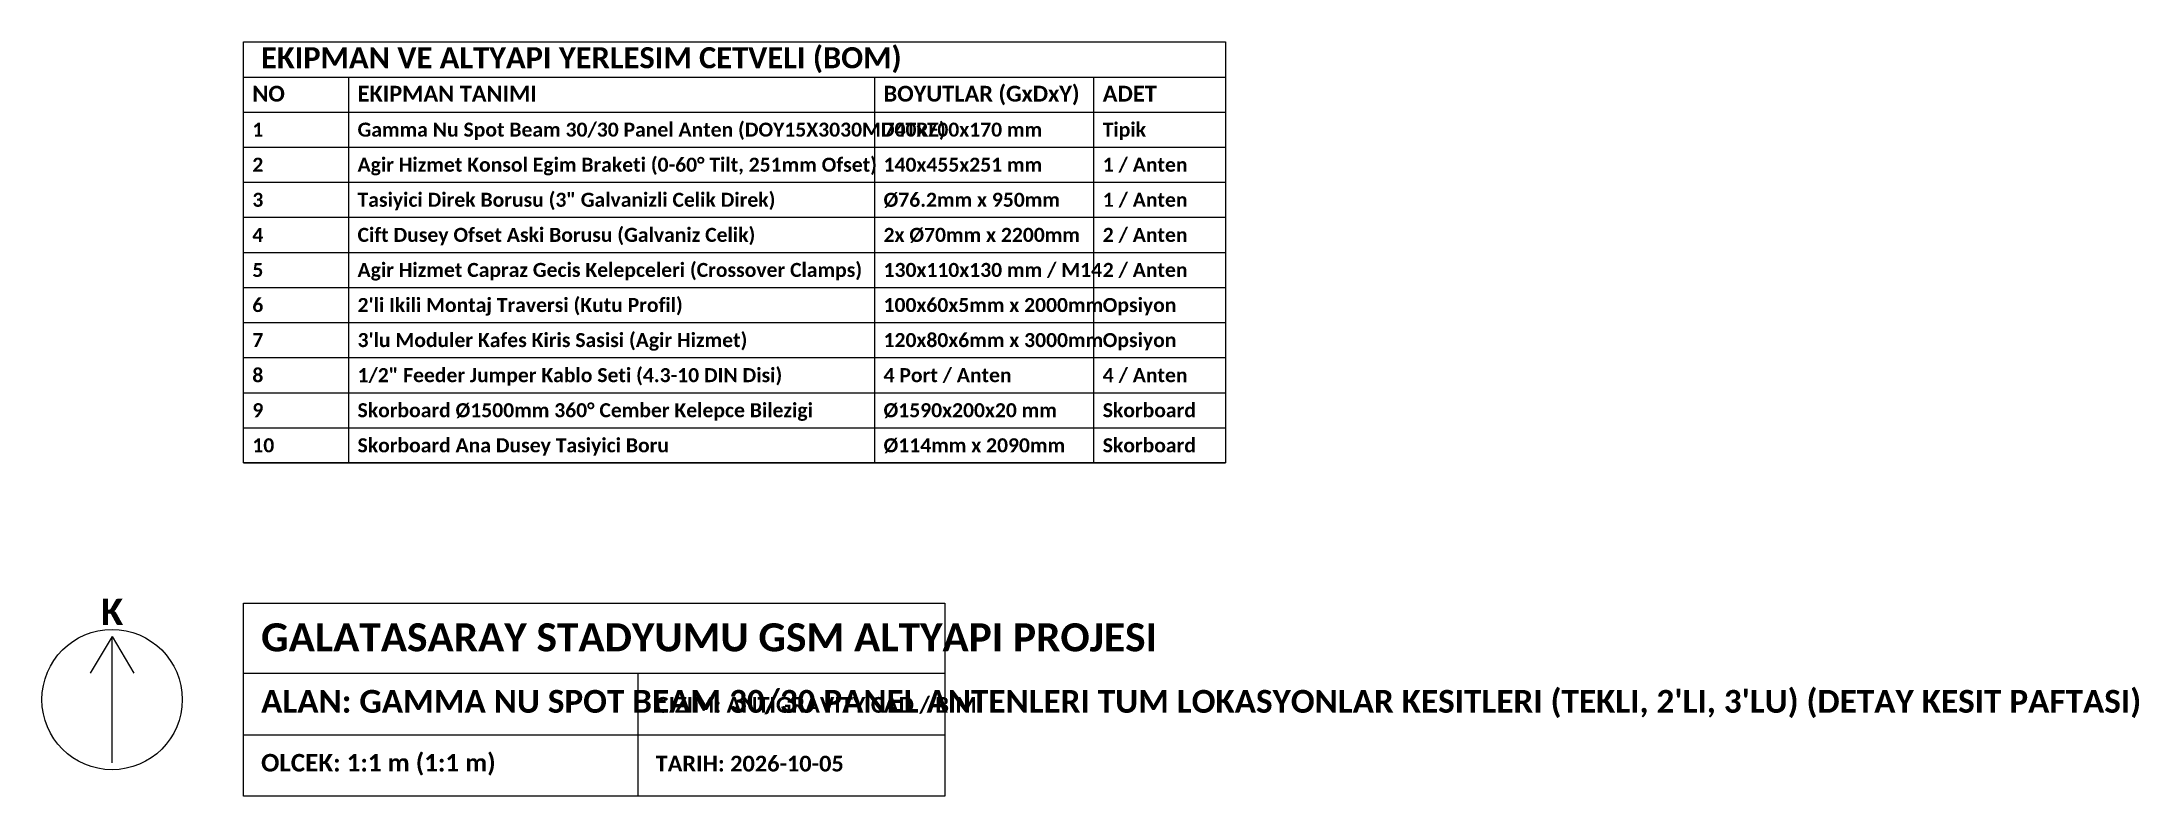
# Model space of a CAD drawing. Header units: metres. Extents: x -21.5 to 35.1, y -2.6 to 19.8.
# Drawn here: x 11.2 to 35.12, y -2.4 to 6.2 of the extents above; entities that cross this region are included whole.
import ezdxf
from ezdxf.enums import TextEntityAlignment as Align

# ---------------------------------------------------------------- set-up
doc = ezdxf.new("R2010")
doc.units = ezdxf.units.M
doc.layers.add('METIN_BILGI', color=7, linetype='CONTINUOUS')
doc.styles.get("Standard").update_dxf_attribs({"font": 'calibrib.ttf'})

msp = doc.modelspace()

# ---------------------------------------------------------------- texts
at = {"layer": 'METIN_BILGI'}
for s, height, p in [('EKIPMAN VE ALTYAPI YERLESIM CETVELI (BOM)', 0.24, (13.7, 5.9)), ('NO', 0.18, (13.6, 5.52)), ('EKIPMAN TANIMI', 0.18, (14.8, 5.52)), ('BOYUTLAR (GxDxY)', 0.18, (20.8, 5.52)), ('ADET', 0.18, (23.3, 5.52)), ('1', 0.16, (13.6, 5.12)), ('Gamma Nu Spot Beam 30/30 Panel Anten (DOY15X3030MD4TRE)', 0.16, (14.8, 5.12)), ('700x700x170 mm', 0.16, (20.8, 5.12)), ('Tipik', 0.16, (23.3, 5.12)), ('2', 0.16, (13.6, 4.72)), ('Agir Hizmet Konsol Egim Braketi (0-60° Tilt, 251mm Ofset)', 0.16, (14.8, 4.72)), ('140x455x251 mm', 0.16, (20.8, 4.72)), ('1 / Anten', 0.16, (23.3, 4.72)), ('3', 0.16, (13.6, 4.32)), ('Tasiyici Direk Borusu (3" Galvanizli Celik Direk)', 0.16, (14.8, 4.32)), ('Ø76.2mm x 950mm', 0.16, (20.8, 4.32)), ('1 / Anten', 0.16, (23.3, 4.32)), ('4', 0.16, (13.6, 3.92)), ('Cift Dusey Ofset Aski Borusu (Galvaniz Celik)', 0.16, (14.8, 3.92)), ('2x Ø70mm x 2200mm', 0.16, (20.8, 3.92)), ('2 / Anten', 0.16, (23.3, 3.92)), ('5', 0.16, (13.6, 3.52)), ('Agir Hizmet Capraz Gecis Kelepceleri (Crossover Clamps)', 0.16, (14.8, 3.52)), ('130x110x130 mm / M14', 0.16, (20.8, 3.52)), ('2 / Anten', 0.16, (23.3, 3.52)), ('6', 0.16, (13.6, 3.12)), ("2'li Ikili Montaj Traversi (Kutu Profil)", 0.16, (14.8, 3.12)), ('100x60x5mm x 2000mm', 0.16, (20.8, 3.12)), ('Opsiyon', 0.16, (23.3, 3.12)), ('7', 0.16, (13.6, 2.72)), ("3'lu Moduler Kafes Kiris Sasisi (Agir Hizmet)", 0.16, (14.8, 2.72)), ('120x80x6mm x 3000mm', 0.16, (20.8, 2.72)), ('Opsiyon', 0.16, (23.3, 2.72)), ('8', 0.16, (13.6, 2.32)), ('1/2" Feeder Jumper Kablo Seti (4.3-10 DIN Disi)', 0.16, (14.8, 2.32)), ('4 Port / Anten', 0.16, (20.8, 2.32)), ('4 / Anten', 0.16, (23.3, 2.32)), ('9', 0.16, (13.6, 1.92)), ('Skorboard Ø1500mm 360° Cember Kelepce Bilezigi', 0.16, (14.8, 1.92)), ('Ø1590x200x20 mm', 0.16, (20.8, 1.92)), ('Skorboard', 0.16, (23.3, 1.92)), ('10', 0.16, (13.6, 1.52)), ('Skorboard Ana Dusey Tasiyici Boru', 0.16, (14.8, 1.52)), ('Ø114mm x 2090mm', 0.16, (20.8, 1.52)), ('Skorboard', 0.16, (23.3, 1.52)), ('GALATASARAY STADYUMU GSM ALTYAPI PROJESI', 0.32, (13.7, -0.75)), ("ALAN: GAMMA NU SPOT BEAM 30/30 PANEL ANTENLERI TUM LOKASYONLAR KESITLERI (TEKLI, 2'LI, 3'LU) (DETAY KESIT PAFTASI)", 0.26, (13.7, -1.45)), ('CIZIM: ANTIGRAVITY CAD / BIM', 0.18, (18.2, -1.45)), ('OLCEK: 1:1 m (1:1 m)', 0.2, (13.7, -2.12)), ('TARIH: 2026-10-05', 0.18, (18.2, -2.12))]:
    msp.add_text(s, height=height, dxfattribs=at).set_placement(p)
msp.add_text('K', height=0.3, dxfattribs=at).set_placement((12, -0.3), align=Align.MIDDLE_CENTER)

# ---------------------------------------------------------------- linework, layer by layer
at = {"layer": 'METIN_BILGI'}
for p, q in [((13.5, 5.8), (24.7, 5.8)), ((14.7, 1.4), (14.7, 5.8)), ((20.7, 1.4), (20.7, 5.8)), ((23.2, 1.4), (23.2, 5.8)), ((13.5, 5.4), (24.7, 5.4)), ((13.5, 5), (24.7, 5)), ((13.5, 4.6), (24.7, 4.6)), ((13.5, 4.2), (24.7, 4.2)), ((13.5, 3.8), (24.7, 3.8)), ((13.5, 3.4), (24.7, 3.4)), ((13.5, 3), (24.7, 3)), ((13.5, 2.6), (24.7, 2.6)), ((13.5, 2.2), (24.7, 2.2)), ((13.5, 1.8), (24.7, 1.8)), ((13.5, 1.4), (24.7, 1.4)), ((12, -0.58), (11.75, -1)), ((12, -2.02), (12, -0.58)), ((12, -0.58), (12.25, -1)), ((13.5, -1), (21.5, -1)), ((18, -2.4), (18, -1)), ((13.5, -1.7), (21.5, -1.7))]:
    msp.add_line(p, q, dxfattribs=at)
for points in [[(13.5, 1.4), (13.5, 6.2), (24.7, 6.2), (24.7, 1.4)], [(13.5, -2.4), (13.5, -0.2), (21.5, -0.2), (21.5, -2.4)]]:
    msp.add_lwpolyline(points, close=True, dxfattribs=at)
msp.add_circle((12, -1.3), 0.8, dxfattribs=at)

msp.set_redraw_order([(e.dxf.handle, doc.entitydb.next_handle()) for e in msp.query("TEXT MTEXT ATTDEF DIMENSION ARC_DIMENSION")])  # texts and dimensions are drawn at this point

doc.saveas('drawing.dxf')
